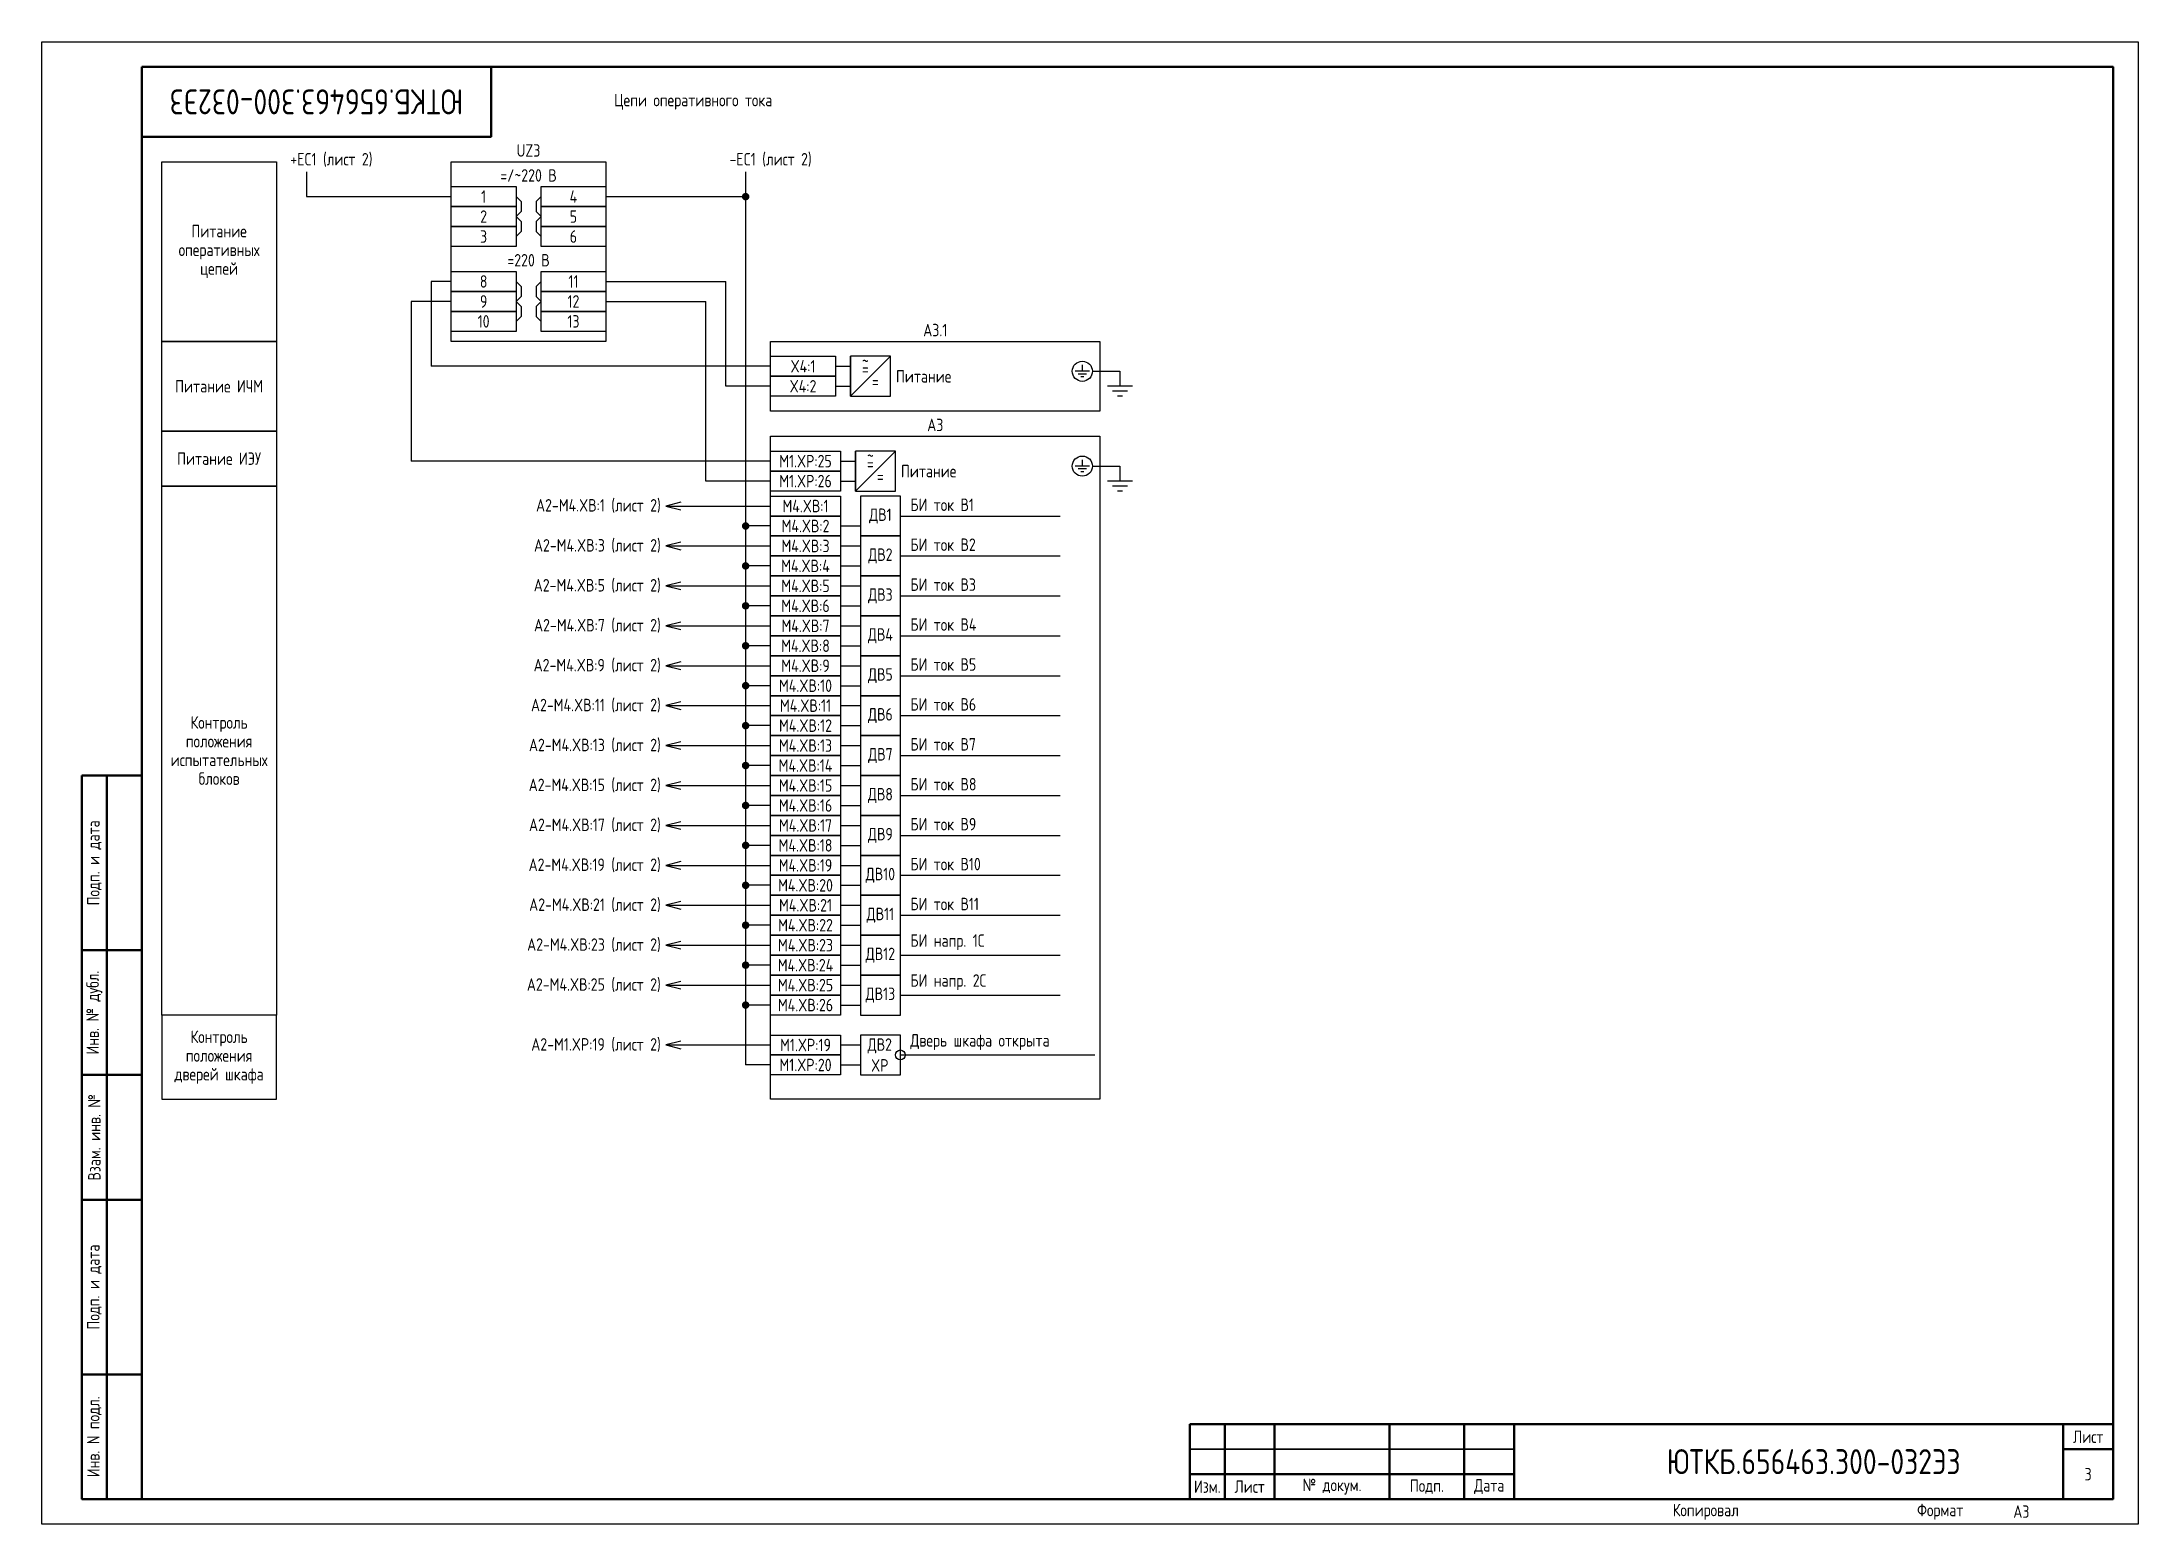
# Model space of a CAD drawing. Header units: millimetres. Extents: x -840 to 2694, y 0 to 584.
# Drawn here: x 840 to 1260, y -0.1 to 296.9 of the extents above; entities that cross this region are included whole.
import ezdxf

# ---------------------------------------------------------------- set-up
doc = ezdxf.new("R2010")
doc.units = ezdxf.units.MM
doc.styles.add('Gost_type_A', font='GOST_0.TTF')

msp = doc.modelspace()

# ---------------------------------------------------------------- texts
at = {"insert": (895, 284.88), "char_height": 5, "width": 70, "attachment_point": 5, "rotation": 180, "style": 'Gost_type_A'}
msp.add_mtext('ЮТКБ.656463.300-032Э3', dxfattribs=at)
at = {"char_height": 2.5, "style": 'Gost_type_A'}
for s, insert, width, attachment_point, line_spacing_factor in [('Цепи оперативного тока', (970.5, 284.88), 395, 5, 0.9), ('UZ3', (937.5, 273.88), 31, 8, 0.9), ('=/~220 В', (937.5, 268.88), 31, 8, 0.9), ('Питание оперативных цепей', (875.5, 254.88), 23, 5, 0.9), ('=220 В', (937.5, 251.88), 31, 8, 0.9), ('A3.1', (1019, 237.88), 66, 8, 0.9), ('Питание ИЧМ', (875.5, 227.88), 23, 5, 0.9), ('A3', (1019, 218.88), 66, 8, 0.9), ('Питание ИЭУ', (875.5, 213.38), 23, 5, 0.9), ('A2-M4.XВ:1 (лист 2)', (964, 203.9), 31, 6, 0.8), ('A2-M4.XВ:3 (лист 2)', (964, 195.88), 31, 6, 0.8), ('A2-M4.XВ:5 (лист 2)', (964, 187.88), 31, 6, 0.8), ('A2-M4.XВ:7 (лист 2)', (964, 179.88), 31, 6, 0.8), ('A2-M4.XВ:9 (лист 2)', (964, 171.88), 31, 6, 0.8), ('A2-M4.XВ:11 (лист 2)', (964, 163.88), 31, 6, 0.8), ('Контроль положения\\Pиспытательных блоков', (875.5, 154.88), 23, 5, 0.9), ('A2-M4.XВ:13 (лист 2)', (964, 155.88), 31, 6, 0.8), ('A2-M4.XВ:15 (лист 2)', (964, 147.88), 31, 6, 0.8), ('A2-M4.XВ:17 (лист 2)', (964, 139.88), 31, 6, 0.8), ('A2-M4.XВ:19 (лист 2)', (964, 131.88), 31, 6, 0.8), ('A2-M4.XВ:21 (лист 2)', (964, 123.88), 31, 6, 0.8), ('A2-M4.XВ:23 (лист 2)', (964, 115.88), 31, 6, 0.8), ('A2-M4.XВ:25 (лист 2)', (964, 107.88), 31, 6, 0.8), ('Контроль положения\\Pдверей шкафа', (875.5, 93.44), 23, 5, 0.9), ('A2-M1.XP:19 (лист 2)', (964, 95.88), 31, 6, 0.8)]:
    msp.add_mtext(s, dxfattribs=dict(at, insert=insert, width=width, attachment_point=attachment_point, line_spacing_factor=line_spacing_factor))
at = {"style": 'Gost_type_A'}
for s, insert, char_height, width, attachment_point in [('+EC1 (лист 2)', (898, 271.88), 2.5, 18, 8), ('-EC1 (лист 2)', (986, 271.88), 2.5, 18, 8), ('1', (928.5, 265.88), 2.5, 13, 5), ('4', (946.5, 265.88), 2.5, 13, 5), ('2', (928.5, 261.88), 2.5, 13, 5), ('5', (946.5, 261.88), 2.5, 13, 5), ('3', (928.5, 257.88), 2.5, 13, 5), ('6', (946.5, 257.88), 2.5, 13, 5), ('8', (928.5, 248.88), 2.5, 13, 5), ('11', (946.5, 248.88), 2.5, 13, 5), ('9', (928.5, 244.88), 2.5, 13, 5), ('12', (946.5, 244.88), 2.5, 13, 5), ('10', (928.5, 240.88), 2.5, 13, 5), ('13', (946.5, 240.88), 2.5, 13, 5), ('X4:1', (992.5, 231.88), 2.5, 13, 5), ('~', (1005, 232.91), 2.5, 2.7, 5), ('=', (1005, 231.41), 2.5, 6, 5), ('Питание', (1016.67, 229.87), 2.5, 11.3452, 5), ('X4:2', (992.5, 227.88), 2.5, 13, 5), ('=', (1007, 228.88), 2.5, 6, 5), ('~', (1006, 213.91), 2.5, 2.7, 5), ('M1.XP:25', (993, 212.88), 2.5, 13.9956, 5), ('M1.XP:26', (993, 208.88), 2.5, 13.9956, 5), ('=', (1006, 212.41), 2.5, 6, 5), ('=', (1008, 209.88), 2.5, 6, 5), ('Питание', (1017.67, 210.87), 2.5, 11.3452, 5), ('M4.XВ:1', (993, 203.88), 2.5, 14, 5), ('ДВ1', (1008, 201.88), 2.5, 7.9998, 5), ('БИ ток В1', (1014, 202.88), 2.5, 27.8465, 7), ('M4.XВ:2', (993, 199.88), 2.5, 14, 5), ('M4.XВ:3', (993, 195.88), 2.5, 14, 5), ('ДВ2', (1008, 193.88), 2.5, 7.9998, 5), ('БИ ток В2', (1014, 194.88), 2.5, 27.8465, 7), ('M4.XВ:4', (993, 191.88), 2.5, 14, 5), ('M4.XВ:5', (993, 187.88), 2.5, 14, 5), ('БИ ток В3', (1014, 186.88), 2.5, 27.8465, 7), ('M4.XВ:6', (993, 183.88), 2.5, 14, 5), ('ДВ3', (1008, 185.88), 2.5, 7.9998, 5), ('M4.XВ:7', (993, 179.88), 2.5, 14, 5), ('БИ ток В4', (1014, 178.88), 2.5, 27.8465, 7), ('M4.XВ:8', (993, 175.88), 2.5, 14, 5), ('ДВ4', (1008, 177.88), 2.5, 7.9998, 5), ('M4.XВ:9', (993, 171.88), 2.5, 14, 5), ('БИ ток В5', (1014, 170.88), 2.5, 27.8465, 7), ('M4.XВ:10', (993, 167.88), 2.5, 14, 5), ('ДВ5', (1008, 169.88), 2.5, 7.9998, 5), ('M4.XВ:11', (993, 163.88), 2.5, 14, 5), ('БИ ток В6', (1014, 162.88), 2.5, 27.8465, 7), ('M4.XВ:12', (993, 159.88), 2.5, 14, 5), ('ДВ6', (1008, 161.88), 2.5, 7.9998, 5), ('M4.XВ:13', (993, 155.88), 2.5, 14, 5), ('БИ ток В7', (1014, 154.88), 2.5, 27.8465, 7), ('M4.XВ:14', (993, 151.88), 2.5, 14, 5), ('ДВ7', (1008, 153.88), 2.5, 7.9998, 5), ('M4.XВ:15', (993, 147.88), 2.5, 14, 5), ('ДВ8', (1008, 145.88), 2.5, 7.9998, 5), ('БИ ток В8', (1014, 146.88), 2.5, 27.8465, 7), ('M4.XВ:16', (993, 143.88), 2.5, 14, 5), ('M4.XВ:17', (993, 139.88), 2.5, 14, 5), ('ДВ9', (1008, 137.88), 2.5, 7.9998, 5), ('БИ ток В9', (1014, 138.88), 2.5, 27.8465, 7), ('M4.XВ:18', (993, 135.88), 2.5, 14, 5), ('M4.XВ:19', (993, 131.88), 2.5, 14, 5), ('ДВ10', (1008, 129.88), 2.5, 7.9998, 5), ('БИ ток В10', (1014, 130.88), 2.5, 27.8465, 7), ('M4.XВ:20', (993, 127.88), 2.5, 14, 5), ('M4.XВ:21', (993, 123.88), 2.5, 14, 5), ('ДВ11', (1008, 121.88), 2.5, 7.9998, 5), ('БИ ток В11', (1014, 122.88), 2.5, 27.8465, 7), ('M4.XВ:22', (993, 119.88), 2.5, 14, 5), ('БИ напр. 1С', (1014, 114.88), 2.5, 27.8465, 7), ('M4.XВ:23', (993, 115.88), 2.5, 14, 5), ('ДВ12', (1008, 113.88), 2.5, 7.9998, 5), ('M4.XВ:24', (993, 111.88), 2.5, 14, 5), ('БИ напр. 2С', (1014, 106.88), 2.5, 27.8465, 7), ('M4.XВ:25', (993, 107.88), 2.5, 14, 5), ('M4.XВ:26', (993, 103.88), 2.5, 14, 5), ('ДВ13', (1008, 105.88), 2.5, 7.9998, 5), ('M1.XP:19', (993, 95.88), 2.5, 14, 5), ('ДВ2 XP', (1007.88, 93.88), 2.5, 7.7588, 5), ('Дверь шкафа открыта', (1014, 94.88), 2.5, 37, 7), ('M1.XP:20', (993, 91.88), 2.5, 14, 5), ('ЮТКБ.656463.300-032Э3', (1195, 12.38), 5, 120, 5), ('3', (1250, 9.88), 2.5, 10, 5), ('A3', (1235, 2.38), 2.5, 20, 4)]:
    msp.add_mtext(s, dxfattribs=dict(at, insert=insert, char_height=char_height, width=width, attachment_point=attachment_point))

# ---------------------------------------------------------------- blocks, each defined once
blk = doc.blocks.new('Формат_А3')
blk.add_lwpolyline([(-420, 297), (0, 297), (0, 0), (-420, 0)], close=True)
at = {"lineweight": 50}
blk.add_lwpolyline([(-400, 292), (-5, 292), (-5, 5), (-400, 5)], close=True, dxfattribs=at)
blk = doc.blocks.new('Штамп левый нижний')
at = {"lineweight": 50}
for points in [[(-12, 145), (-7, 145), (-7, 110), (-12, 110)], [(-7, 145), (0, 145), (0, 110), (-7, 110)], [(-12, 110), (-7, 110), (-7, 85), (-12, 85)], [(-7, 110), (0, 110), (0, 85), (-7, 85)], [(-12, 85), (-7, 85), (-7, 60), (-12, 60)], [(-7, 85), (0, 85), (0, 60), (-7, 60)], [(-12, 60), (-7, 60), (-7, 25), (-12, 25)], [(-7, 60), (0, 60), (0, 25), (-7, 25)], [(-12, 25), (-7, 25), (-7, 0), (-12, 0)], [(-7, 25), (0, 25), (0, 0), (-7, 0)]]:
    blk.add_lwpolyline(points, close=True, dxfattribs=at)
at = {"char_height": 2.5, "attachment_point": 5, "rotation": 90, "style": 'Gost_type_A'}
for s, insert, width in [('Подп. и дата', (-9.5, 127.5), 35), ('Инв. № дубл.', (-9.5, 97.5), 25), ('Взам. инв. №', (-9.5, 72.5), 25), ('Подп. и дата', (-9.5, 42.5), 35), ('Инв. N подл.', (-9.5, 12.5), 25)]:
    blk.add_mtext(s, dxfattribs=dict(at, insert=insert, width=width))
blk = doc.blocks.new('Штамп малый нижний')
at = {"lineweight": 50}
for points in [[(-185, 15), (-178, 15), (-178, 5), (-185, 5)], [(-178, 15), (-168, 15), (-168, 5), (-178, 5)], [(-168, 15), (-145, 15), (-145, 5), (-168, 5)], [(-145, 15), (-130, 15), (-130, 5), (-145, 5)], [(-130, 15), (-120, 15), (-120, 5), (-130, 5)], [(-120, 15), (-10, 15), (-10, 0), (-120, 0)], [(-10, 15), (0, 15), (0, 10), (-10, 10)], [(-10, 10), (0, 10), (0, 0), (-10, 0)], [(-185, 5), (-178, 5), (-178, 0), (-185, 0)], [(-178, 5), (-168, 5), (-168, 0), (-178, 0)], [(-168, 5), (-145, 5), (-145, 0), (-168, 0)], [(-145, 5), (-130, 5), (-130, 0), (-145, 0)], [(-130, 5), (-120, 5), (-120, 0), (-130, 0)]]:
    blk.add_lwpolyline(points, close=True, dxfattribs=at)
for points in [[(-185, 15), (-178, 15), (-178, 10), (-185, 10)], [(-178, 15), (-168, 15), (-168, 10), (-178, 10)], [(-168, 15), (-145, 15), (-145, 10), (-168, 10)], [(-145, 15), (-130, 15), (-130, 10), (-145, 10)], [(-130, 15), (-120, 15), (-120, 10), (-130, 10)], [(-185, 10), (-178, 10), (-178, 5), (-185, 5)], [(-178, 10), (-168, 10), (-168, 5), (-178, 5)], [(-168, 10), (-145, 10), (-145, 5), (-168, 5)], [(-145, 10), (-130, 10), (-130, 5), (-145, 5)], [(-130, 10), (-120, 10), (-120, 5), (-130, 5)]]:
    blk.add_lwpolyline(points, close=True)
at = {"char_height": 2.5, "style": 'Gost_type_A'}
for s, insert, width, attachment_point in [('Лист', (-5, 12.5), 10, 5), ('Изм.', (-181.5, 2.5), 7, 5), ('Лист', (-173, 2.5), 10, 5), ('№ докум.', (-156.5, 2.5), 23, 5), ('Подп.', (-137.5, 2.5), 15, 5), ('Дата', (-125, 2.5), 10, 5), ('Копировал', (-75, -2.53), 13.1202, 6), ('Формат', (-30, -2.53), 13.1202, 6)]:
    blk.add_mtext(s, dxfattribs=dict(at, insert=insert, width=width, attachment_point=attachment_point))
blk = doc.blocks.new('Штамп угловой верхний')
at = {"lineweight": 50}
blk.add_lwpolyline([(0, 0), (70, 0), (70, -14), (0, -14)], close=True, dxfattribs=at)
blk = doc.blocks.new('POINT')
at = {"const_width": 0.75}
blk.add_lwpolyline([(-0.375, 0, 1), (0.375, 0, 1)], format="xyb", close=True, dxfattribs=at)

# ---------------------------------------------------------------- linework, layer by layer
for p, q in [((893, 270.88), (893, 265.88)), ((981, 270.88), (981, 91.88)), ((893, 265.88), (922, 265.88)), ((953, 265.88), (981, 265.88)), ((922, 248.88), (918, 248.88)), ((918, 248.88), (918, 231.88)), ((953, 248.88), (977, 248.88)), ((977, 227.88), (977, 248.88)), ((914, 244.88), (914, 212.88)), ((922, 244.88), (914, 244.88)), ((953, 244.88), (973, 244.88)), ((973, 208.88), (973, 244.88)), ((986, 231.88), (918, 231.88)), ((1002, 225.88), (1002, 233.88)), ((1002, 225.88), (1010, 233.88)), ((986, 227.88), (977, 227.88)), ((1050.48, 230.88), (1056, 230.88)), ((1003, 206.88), (1003, 214.88)), ((1003, 206.88), (1011, 214.88)), ((986, 212.88), (914, 212.88)), ((1050.48, 211.88), (1056, 211.88)), ((986, 208.88), (973, 208.88)), ((965, 203.88), (986, 203.88)), ((1012, 201.88), (1044, 201.88)), ((986, 199.88), (981, 199.88)), ((1000, 199.88), (1004, 199.88)), ((965, 195.88), (986, 195.88)), ((1000, 195.88), (1004, 195.88)), ((1012, 193.88), (1044, 193.88)), ((986, 191.88), (981, 191.88)), ((1000, 191.88), (1004, 191.88)), ((965, 187.88), (986, 187.88)), ((1000, 187.88), (1004, 187.88)), ((1012, 185.88), (1044, 185.88)), ((986, 183.88), (981, 183.88)), ((1000, 183.88), (1004, 183.88)), ((965, 179.88), (986, 179.88)), ((1000, 179.88), (1004, 179.88)), ((1012, 177.88), (1044, 177.88)), ((986, 175.88), (981, 175.88)), ((1000, 175.88), (1004, 175.88)), ((965, 171.88), (986, 171.88)), ((1000, 171.88), (1004, 171.88)), ((1012, 169.88), (1044, 169.88)), ((965, 163.88), (986, 163.88)), ((986, 167.88), (981, 167.88)), ((1000, 167.88), (1004, 167.88)), ((1000, 163.88), (1004, 163.88)), ((986, 159.88), (981, 159.88)), ((1000, 159.88), (1004, 159.88)), ((1012, 161.88), (1044, 161.88)), ((965, 155.88), (986, 155.88)), ((1000, 155.88), (1004, 155.88)), ((986, 151.88), (981, 151.88)), ((1000, 151.88), (1004, 151.88)), ((1012, 153.88), (1044, 153.88)), ((965, 147.88), (986, 147.88)), ((1000, 147.88), (1004, 147.88)), ((986, 143.88), (981, 143.88)), ((1000, 143.88), (1004, 143.88)), ((1012, 145.88), (1044, 145.88)), ((965, 139.88), (986, 139.88)), ((1000, 139.88), (1004, 139.88)), ((986, 135.88), (981, 135.88)), ((1000, 135.88), (1004, 135.88)), ((1012, 137.88), (1044, 137.88)), ((965, 131.88), (986, 131.88)), ((1000, 131.88), (1004, 131.88)), ((986, 127.88), (981, 127.88)), ((1000, 127.88), (1004, 127.88)), ((1012, 129.88), (1044, 129.88)), ((965, 123.88), (986, 123.88)), ((1000, 123.88), (1004, 123.88)), ((1012, 121.88), (1044, 121.88)), ((986, 119.88), (981, 119.88)), ((1000, 119.88), (1004, 119.88)), ((965, 115.88), (986, 115.88)), ((1000, 115.88), (1004, 115.88)), ((1012, 113.88), (1044, 113.88)), ((986, 111.88), (981, 111.88)), ((1000, 111.88), (1004, 111.88)), ((965, 107.88), (986, 107.88)), ((1000, 107.88), (1004, 107.88)), ((1012, 105.88), (1044, 105.88)), ((986, 103.88), (981, 103.88)), ((1000, 103.88), (1004, 103.88)), ((965, 95.88), (986, 95.88)), ((1000, 95.88), (1004, 95.88)), ((1012, 93.88), (1051, 93.88)), ((986, 91.88), (981, 91.88)), ((1000, 91.88), (1004, 91.88))]:
    msp.add_line(p, q)
at = {"ltscale": 4}
for p, q in [((999, 231.88), (1002, 231.88)), ((999, 227.88), (1002, 227.88)), ((1000, 212.88), (1003, 212.88)), ((1000, 208.88), (1003, 208.88))]:
    msp.add_line(p, q, dxfattribs=at)
at = {"ltscale": 4.32}
for p, q in [((1048.46, 232.16), (1048.46, 230.88)), ((1049.89, 230.88), (1047.04, 230.88)), ((1049.32, 230.31), (1047.61, 230.31)), ((1048.75, 229.74), (1048.18, 229.74)), ((1058.5, 227.88), (1053.5, 227.88)), ((1057.5, 226.88), (1054.5, 226.88)), ((1056, 230.88), (1056, 227.88)), ((1056.5, 225.88), (1055.5, 225.88)), ((1049.89, 211.88), (1047.04, 211.88)), ((1049.32, 211.31), (1047.61, 211.31)), ((1048.75, 210.74), (1048.18, 210.74)), ((1048.46, 213.16), (1048.46, 211.88)), ((1056, 211.88), (1056, 208.88)), ((1058.5, 208.88), (1053.5, 208.88)), ((1057.5, 207.88), (1054.5, 207.88)), ((1056.5, 206.88), (1055.5, 206.88))]:
    msp.add_line(p, q, dxfattribs=at)
for points in [[(887, 236.88), (864, 236.88), (864, 272.88), (887, 272.88)], [(922, 272.88), (953, 272.88), (953, 236.88), (922, 236.88)], [(922, 267.88), (935, 267.88), (935, 263.88), (922, 263.88)], [(940, 267.88), (953, 267.88), (953, 263.88), (940, 263.88)], [(922, 263.88), (935, 263.88), (935, 259.88), (922, 259.88)], [(940, 263.88), (953, 263.88), (953, 259.88), (940, 259.88)], [(922, 259.88), (935, 259.88), (935, 255.88), (922, 255.88)], [(940, 259.88), (953, 259.88), (953, 255.88), (940, 255.88)], [(922, 250.88), (935, 250.88), (935, 246.88), (922, 246.88)], [(940, 250.88), (953, 250.88), (953, 246.88), (940, 246.88)], [(922, 246.88), (935, 246.88), (935, 242.88), (922, 242.88)], [(940, 246.88), (953, 246.88), (953, 242.88), (940, 242.88)], [(922, 242.88), (935, 242.88), (935, 238.88), (922, 238.88)], [(940, 242.88), (953, 242.88), (953, 238.88), (940, 238.88)], [(887, 218.88), (864, 218.88), (864, 236.88), (887, 236.88)], [(986, 236.88), (1052, 236.88), (1052, 222.88), (986, 222.88)], [(986, 233.88), (999, 233.88), (999, 229.88), (986, 229.88)], [(986, 229.88), (999, 229.88), (999, 225.88), (986, 225.88)], [(887, 207.88), (864, 207.88), (864, 218.88), (887, 218.88)], [(986, 217.88), (1052, 217.88), (1052, 85), (986, 85)], [(986, 214.88), (1000, 214.88), (1000, 210.88), (986, 210.88)], [(986, 210.88), (1000, 210.88), (1000, 206.88), (986, 206.88)], [(887, 101.88), (864, 101.88), (864, 207.88), (887, 207.88)], [(986, 205.88), (1000, 205.88), (1000, 201.88), (986, 201.88)], [(986, 201.88), (1000, 201.88), (1000, 197.88), (986, 197.88)], [(986, 197.88), (1000, 197.88), (1000, 193.88), (986, 193.88)], [(986, 193.88), (1000, 193.88), (1000, 189.88), (986, 189.88)], [(986, 189.88), (1000, 189.88), (1000, 185.88), (986, 185.88)], [(986, 185.88), (1000, 185.88), (1000, 181.88), (986, 181.88)], [(986, 181.88), (1000, 181.88), (1000, 177.88), (986, 177.88)], [(986, 177.88), (1000, 177.88), (1000, 173.88), (986, 173.88)], [(986, 173.88), (1000, 173.88), (1000, 169.88), (986, 169.88)], [(986, 169.88), (1000, 169.88), (1000, 165.88), (986, 165.88)], [(986, 165.88), (1000, 165.88), (1000, 161.88), (986, 161.88)], [(986, 161.88), (1000, 161.88), (1000, 157.88), (986, 157.88)], [(986, 157.88), (1000, 157.88), (1000, 153.88), (986, 153.88)], [(986, 153.88), (1000, 153.88), (1000, 149.88), (986, 149.88)], [(986, 149.88), (1000, 149.88), (1000, 145.88), (986, 145.88)], [(986, 145.88), (1000, 145.88), (1000, 141.88), (986, 141.88)], [(986, 141.88), (1000, 141.88), (1000, 137.88), (986, 137.88)], [(986, 137.88), (1000, 137.88), (1000, 133.88), (986, 133.88)], [(986, 133.88), (1000, 133.88), (1000, 129.88), (986, 129.88)], [(986, 129.88), (1000, 129.88), (1000, 125.88), (986, 125.88)], [(986, 125.88), (1000, 125.88), (1000, 121.88), (986, 121.88)], [(986, 121.88), (1000, 121.88), (1000, 117.88), (986, 117.88)], [(986, 117.88), (1000, 117.88), (1000, 113.88), (986, 113.88)], [(986, 113.88), (1000, 113.88), (1000, 109.88), (986, 109.88)], [(986, 109.88), (1000, 109.88), (1000, 105.88), (986, 105.88)], [(986, 105.88), (1000, 105.88), (1000, 101.88), (986, 101.88)], [(887, 101.88), (864, 101.88), (864, 85), (887, 85)], [(986, 97.88), (1000, 97.88), (1000, 93.88), (986, 93.88)], [(986, 93.88), (1000, 93.88), (1000, 89.88), (986, 89.88)]]:
    msp.add_lwpolyline(points, close=True)
for points in [[(935, 265.88), (936, 264.88), (936, 262.88), (935, 261.88)], [(940, 265.88), (939, 264.88), (939, 262.88), (940, 261.88)], [(935, 261.88), (936, 260.88), (936, 258.88), (935, 257.88)], [(940, 261.88), (939, 260.88), (939, 258.88), (940, 257.88)], [(935, 248.88), (936, 247.88), (936, 245.88), (935, 244.88)], [(940, 248.88), (939, 247.88), (939, 245.88), (940, 244.88)], [(935, 244.88), (936, 243.88), (936, 241.88), (935, 240.88)], [(940, 244.88), (939, 243.88), (939, 241.88), (940, 240.88)], [(968, 204.63), (965, 203.88), (968, 203.13)], [(968, 196.63), (965, 195.88), (968, 195.13)], [(968, 188.63), (965, 187.88), (968, 187.13)], [(968, 180.63), (965, 179.88), (968, 179.13)], [(968, 172.63), (965, 171.88), (968, 171.13)], [(968, 164.63), (965, 163.88), (968, 163.13)], [(968, 156.63), (965, 155.88), (968, 155.13)], [(968, 148.63), (965, 147.88), (968, 147.13)], [(968, 140.63), (965, 139.88), (968, 139.13)], [(968, 132.63), (965, 131.88), (968, 131.13)], [(968, 124.63), (965, 123.88), (968, 123.13)], [(968, 116.63), (965, 115.88), (968, 115.13)], [(968, 108.63), (965, 107.88), (968, 107.13)], [(968, 96.63), (965, 95.88), (968, 95.13)]]:
    msp.add_lwpolyline(points)
at = {"ltscale": 4}
for points in [[(1002, 225.88), (1010, 225.88), (1010, 233.88), (1002, 233.88)], [(1003, 206.88), (1011, 206.88), (1011, 214.88), (1003, 214.88)], [(1004, 197.88), (1012, 197.88), (1012, 205.88), (1004, 205.88)], [(1004, 189.88), (1012, 189.88), (1012, 197.88), (1004, 197.88)], [(1004, 181.88), (1012, 181.88), (1012, 189.88), (1004, 189.88)], [(1004, 173.88), (1012, 173.88), (1012, 181.88), (1004, 181.88)], [(1004, 165.88), (1012, 165.88), (1012, 173.88), (1004, 173.88)], [(1004, 157.88), (1012, 157.88), (1012, 165.88), (1004, 165.88)], [(1004, 149.88), (1012, 149.88), (1012, 157.88), (1004, 157.88)], [(1004, 141.88), (1012, 141.88), (1012, 149.88), (1004, 149.88)], [(1004, 133.88), (1012, 133.88), (1012, 141.88), (1004, 141.88)], [(1004, 125.88), (1012, 125.88), (1012, 133.88), (1004, 133.88)], [(1004, 117.88), (1012, 117.88), (1012, 125.88), (1004, 125.88)], [(1004, 109.88), (1012, 109.88), (1012, 117.88), (1004, 117.88)], [(1004, 101.88), (1012, 101.88), (1012, 109.88), (1004, 109.88)], [(1004, 89.88), (1012, 89.88), (1012, 97.88), (1004, 97.88)]]:
    msp.add_lwpolyline(points, close=True, dxfattribs=at)
for centre, radius in [((1048.46, 230.88), 2.02), ((1048.46, 211.88), 2.02), ((1012, 93.88), 1)]:
    msp.add_circle(centre, radius)

# ---------------------------------------------------------------- block references
for name, p in [('Формат_А3', (1260, -0.12)), ('Штамп угловой верхний', (860, 291.88)), ('POINT', (981, 265.88)), ('POINT', (981, 199.88)), ('POINT', (981, 191.88)), ('POINT', (981, 183.88)), ('POINT', (981, 175.88)), ('POINT', (981, 167.88)), ('POINT', (981, 159.88)), ('POINT', (981, 151.88)), ('Штамп левый нижний', (860, 4.88)), ('POINT', (981, 143.88)), ('POINT', (981, 135.88)), ('POINT', (981, 127.88)), ('POINT', (981, 119.88)), ('POINT', (981, 111.88)), ('POINT', (981, 103.88)), ('Штамп малый нижний', (1255, 4.88))]:
    msp.add_blockref(name, p)

msp.set_redraw_order([(e.dxf.handle, doc.entitydb.next_handle()) for e in msp.query("TEXT MTEXT ATTDEF DIMENSION ARC_DIMENSION")])  # texts and dimensions are drawn at this point

doc.saveas('drawing.dxf')
